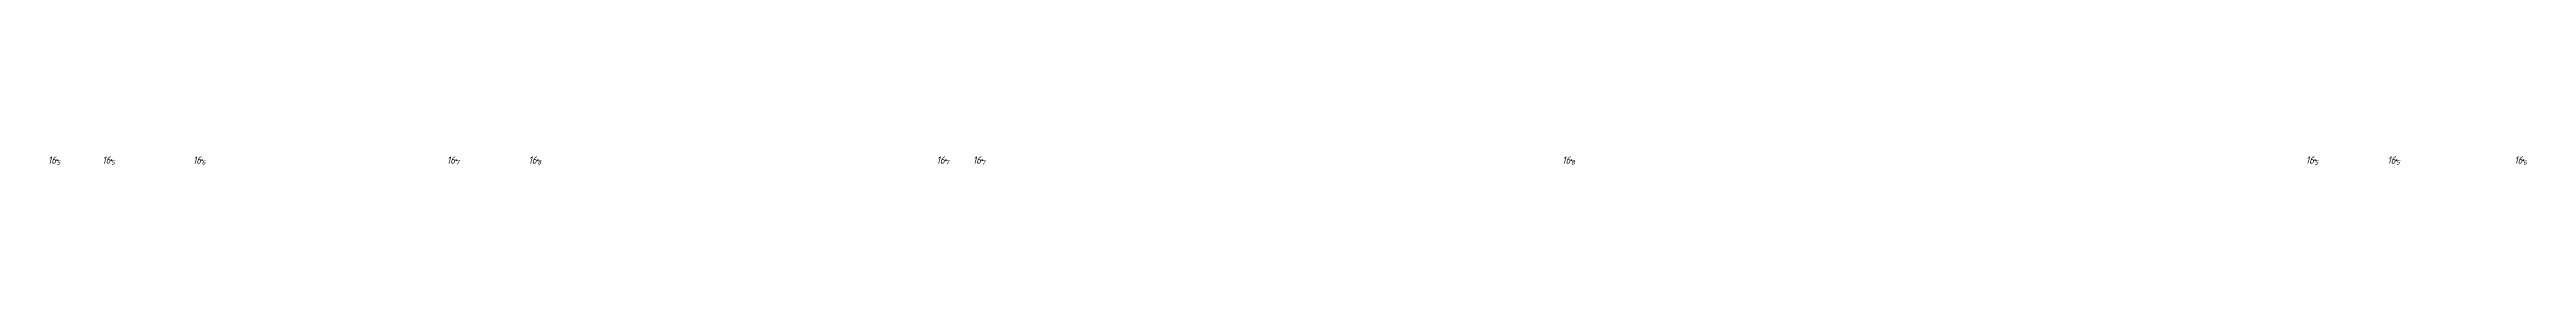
# Model space of a CAD drawing. Header units: metres. Extents: x 555406 to 556003, y 5031197 to 5031451.
# Drawn here: x 555414.2 to 555687.3, y 5031269.5 to 5031270.4 of the extents above; entities that cross this region are included whole.
import ezdxf
from ezdxf.enums import TextEntityAlignment as Align

# ---------------------------------------------------------------- set-up
doc = ezdxf.new("R2010")
doc.units = ezdxf.units.M
doc.layers.add('DEPTHS_TEXT', color=7, linetype='Continuous')
doc.layers.add('POINTS', color=8, linetype='Continuous')
doc.styles.add('ISO', font='iso')

msp = doc.modelspace()

# ---------------------------------------------------------------- texts
at = {"layer": 'DEPTHS_TEXT', "linetype": 'Continuous', "style": 'ISO', "oblique": 15}
for p in [(555414.87, 5031270), (555420.87, 5031270), (555430.87, 5031270), (555458.87, 5031270), (555467.87, 5031270), (555512.87, 5031270), (555516.87, 5031270), (555581.87, 5031270), (555663.87, 5031270), (555672.87, 5031270), (555686.87, 5031270)]:
    msp.add_text('16', height=0.8, dxfattribs=at).set_placement(p, align=Align.MIDDLE_RIGHT)
for s, p in [('5', (555414.95, 5031270)), ('5', (555420.95, 5031270)), ('6', (555430.95, 5031270)), ('7', (555458.95, 5031270)), ('8', (555467.95, 5031270)), ('7', (555512.95, 5031270)), ('7', (555516.95, 5031270)), ('8', (555581.95, 5031270)), ('5', (555663.95, 5031270)), ('5', (555672.95, 5031270)), ('6', (555686.95, 5031270))]:
    msp.add_text(s, height=0.5, dxfattribs=at).set_placement(p, align=Align.TOP_LEFT)

# ---------------------------------------------------------------- linework, layer by layer
at = {"layer": 'POINTS', "linetype": 'Continuous'}
for p in [(555415, 5031270, 16.5), (555421, 5031270, 16.5), (555431, 5031270, 16.6), (555459, 5031270, 16.7), (555468, 5031270, 16.8), (555513, 5031270, 16.7), (555517, 5031270, 16.7), (555582, 5031270, 16.8), (555664, 5031270, 16.5), (555673, 5031270, 16.5), (555687, 5031270, 16.6)]:
    msp.add_point(p, dxfattribs=at)

msp.set_redraw_order([(e.dxf.handle, doc.entitydb.next_handle()) for e in msp.query("TEXT MTEXT ATTDEF DIMENSION ARC_DIMENSION")])  # texts and dimensions are drawn at this point

doc.saveas('drawing.dxf')
